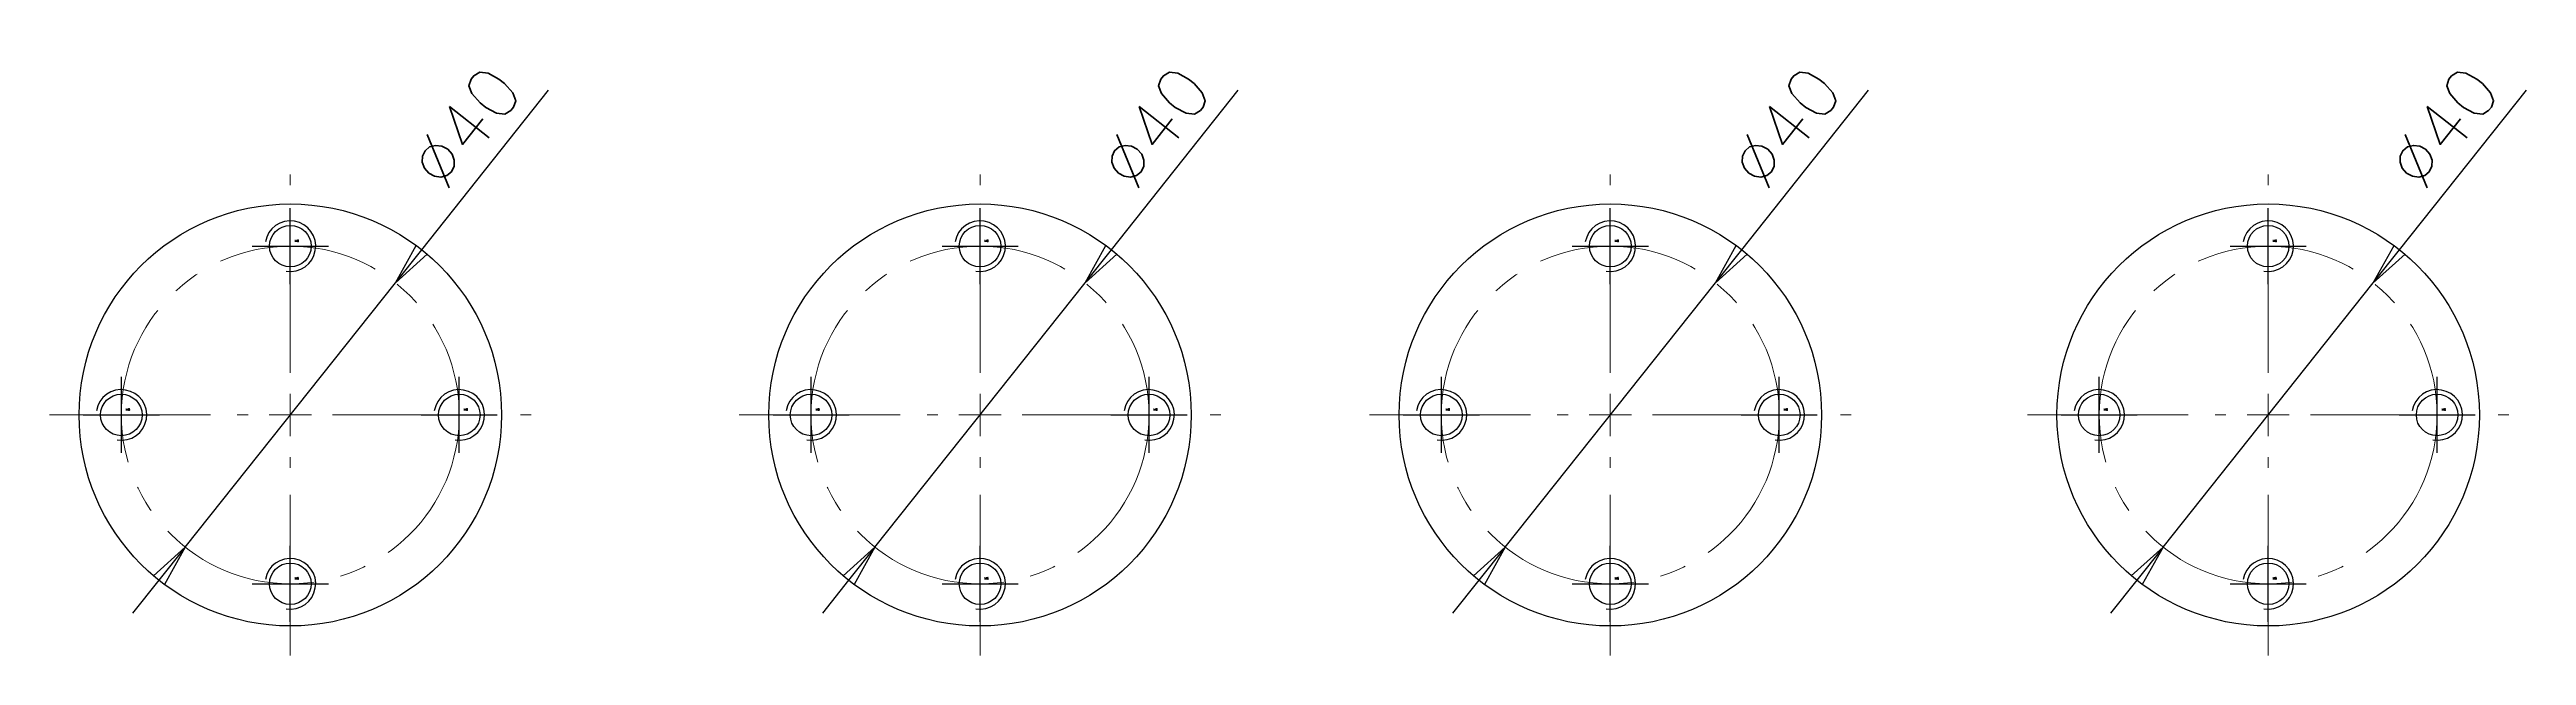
# Model space of a CAD drawing. Header units: millimetres. Extents: x 6282 to 6575, y 6253 to 6325.
import ezdxf

# ---------------------------------------------------------------- set-up
doc = ezdxf.new("R2010")
doc.units = ezdxf.units.MM
for name, pattern in [('CENTER', [50.8, 31.75, -6.35, 6.35, -6.35]), ('CENTER2', [28.575, 19.05, -3.175, 3.175, -3.175]), ('HIDDEN', [9.525, 6.35, -3.175])]:
    doc.linetypes.add(name, pattern=pattern)
doc.layers.add('07_Center', color=6, linetype='CENTER2', lineweight=9)
doc.layers.add('1', color=220, linetype='CENTER')
doc.layers.add('3', color=223, linetype='HIDDEN')
doc.styles.get("Standard").update_dxf_attribs({"font": 'romans.shx', "bigfont": 'whgtxt.shx'})
doc.dimstyles.new('ISO-25 x2', dxfattribs={"dimscale": 2, "dimtxt": 3, "dimasz": 2.5, "dimexe": 1, "dimexo": 1, "dimgap": 1, "dimtad": 1, "dimdsep": 46, "dimtxsty": 'Standard', "dimblk": 'OPEN', "dimcen": 2.5, "dimclrd": 4, "dimclre": 4, "dimclrt": 2, "dimadec": 1, "dimazin": 2, "dimtfac": 1, "dimtmove": 0, "dimatfit": 0, "dimldrblk": 'OPEN', "dimfxl": 1, "dimarcsym": 0})

# ---------------------------------------------------------------- blocks, each defined once
blk = doc.blocks.new('*U61')
at = {"layer": '07_Center', "color": 0, "transparency": 16777216}
for p, q in [((0, 5), (0, 28.5)), ((-28.5, 0), (-5, 0)), ((5, 0), (28.5, 0)), ((0, -28.5), (0, -5))]:
    blk.add_line(p, q, dxfattribs=at)
at = {"layer": '07_Center', "color": 0, "linetype": 'Continuous', "transparency": 16777216}
for p, q in [((-2.5, 0), (2.5, 0)), ((0, -2.5), (0, 2.5))]:
    blk.add_line(p, q, dxfattribs=at)
blk = doc.blocks.new('*U62')
at = {"layer": '07_Center', "color": 0, "transparency": 16777216}
for p, q in [((0, 5), (0, 28.5)), ((-28.5, 0), (-5, 0)), ((5, 0), (28.5, 0)), ((0, -28.5), (0, -5))]:
    blk.add_line(p, q, dxfattribs=at)
at = {"layer": '07_Center', "color": 0, "linetype": 'Continuous', "transparency": 16777216}
for p, q in [((-2.5, 0), (2.5, 0)), ((0, -2.5), (0, 2.5))]:
    blk.add_line(p, q, dxfattribs=at)
blk = doc.blocks.new('*U63')
at = {"layer": '07_Center', "color": 0, "transparency": 16777216}
for p, q in [((0, 5), (0, 28.5)), ((-28.5, 0), (-5, 0)), ((5, 0), (28.5, 0)), ((0, -28.5), (0, -5))]:
    blk.add_line(p, q, dxfattribs=at)
at = {"layer": '07_Center', "color": 0, "linetype": 'Continuous', "transparency": 16777216}
for p, q in [((-2.5, 0), (2.5, 0)), ((0, -2.5), (0, 2.5))]:
    blk.add_line(p, q, dxfattribs=at)
blk = doc.blocks.new('*U64')
at = {"layer": '07_Center', "color": 0, "transparency": 16777216}
for p, q in [((0, 5), (0, 28.5)), ((-28.5, 0), (-5, 0)), ((5, 0), (28.5, 0)), ((0, -28.5), (0, -5))]:
    blk.add_line(p, q, dxfattribs=at)
at = {"layer": '07_Center', "color": 0, "linetype": 'Continuous', "transparency": 16777216}
for p, q in [((-2.5, 0), (2.5, 0)), ((0, -2.5), (0, 2.5))]:
    blk.add_line(p, q, dxfattribs=at)
blk = doc.blocks.new('_OPEN')
at = {"color": 0, "linetype": 'ByBlock'}
for p, q in [((-1, 0.167), (0, 0)), ((0, 0), (-1, -0.167)), ((0, 0), (-1, 0))]:
    blk.add_line(p, q, dxfattribs=at)
blk = doc.blocks.new('*D66')
at = {"color": 4, "lineweight": -2, "transparency": 16777216}
for p, q in [((6326.16, 6301.45), (6341.18, 6320.35)), ((6298.17, 6266.22), (6323.05, 6297.53)), ((6295.06, 6262.3), (6291.95, 6258.39))]:
    blk.add_line(p, q, dxfattribs=at)
at = {"layer": 'Defpoints', "color": 0, "transparency": 16777216}
for p in [(6323.05, 6297.53), (6298.17, 6266.22)]:
    blk.add_point(p, dxfattribs=at)
at = {"color": 4, "lineweight": -2, "transparency": 16777216, "xscale": 5, "yscale": 5, "zscale": 5}
for p, rotation in [((6323.05, 6297.53), 231.5298799401336), ((6298.17, 6266.22), 51.52987994013357)]:
    blk.add_blockref('_OPEN', p, dxfattribs=dict(at, rotation=rotation))
at = {"color": 2, "transparency": 16777216, "insert": (6331.32, 6315.97), "char_height": 6, "attachment_point": 5, "rotation": 51.5299}
blk.add_mtext('∅40', dxfattribs=at)
blk = doc.blocks.new('*D67')
at = {"color": 4, "lineweight": -2, "transparency": 16777216}
for p, q in [((6407.79, 6301.45), (6422.81, 6320.35)), ((6379.8, 6266.22), (6404.68, 6297.53)), ((6376.69, 6262.3), (6373.58, 6258.39))]:
    blk.add_line(p, q, dxfattribs=at)
at = {"layer": 'Defpoints', "color": 0, "transparency": 16777216}
for p in [(6404.68, 6297.53), (6379.8, 6266.22)]:
    blk.add_point(p, dxfattribs=at)
at = {"color": 4, "lineweight": -2, "transparency": 16777216, "xscale": 5, "yscale": 5, "zscale": 5}
for p, rotation in [((6404.68, 6297.53), 231.5298799401332), ((6379.8, 6266.22), 51.52987994013316)]:
    blk.add_blockref('_OPEN', p, dxfattribs=dict(at, rotation=rotation))
at = {"color": 2, "transparency": 16777216, "insert": (6412.94, 6315.97), "char_height": 6, "attachment_point": 5, "rotation": 51.5299}
blk.add_mtext('∅40', dxfattribs=at)
blk = doc.blocks.new('*D68')
at = {"color": 4, "lineweight": -2, "transparency": 16777216}
for p, q in [((6482.4, 6301.45), (6497.41, 6320.35)), ((6454.4, 6266.22), (6479.28, 6297.53)), ((6451.29, 6262.3), (6448.18, 6258.39))]:
    blk.add_line(p, q, dxfattribs=at)
at = {"layer": 'Defpoints', "color": 0, "transparency": 16777216}
for p in [(6479.28, 6297.53), (6454.4, 6266.22)]:
    blk.add_point(p, dxfattribs=at)
at = {"color": 4, "lineweight": -2, "transparency": 16777216, "xscale": 5, "yscale": 5, "zscale": 5}
for p, rotation in [((6479.28, 6297.53), 231.5298799401336), ((6454.4, 6266.22), 51.52987994013357)]:
    blk.add_blockref('_OPEN', p, dxfattribs=dict(at, rotation=rotation))
at = {"color": 2, "transparency": 16777216, "insert": (6487.55, 6315.97), "char_height": 6, "attachment_point": 5, "rotation": 51.5299}
blk.add_mtext('∅40', dxfattribs=at)
blk = doc.blocks.new('*D69')
at = {"color": 4, "lineweight": -2, "transparency": 16777216}
for p, q in [((6560.26, 6301.45), (6575.28, 6320.35)), ((6532.26, 6266.22), (6557.15, 6297.53)), ((6529.15, 6262.3), (6526.04, 6258.39))]:
    blk.add_line(p, q, dxfattribs=at)
at = {"layer": 'Defpoints', "color": 0, "transparency": 16777216}
for p in [(6557.15, 6297.53), (6532.26, 6266.22)]:
    blk.add_point(p, dxfattribs=at)
at = {"color": 4, "lineweight": -2, "transparency": 16777216, "xscale": 5, "yscale": 5, "zscale": 5}
for p, rotation in [((6557.15, 6297.53), 231.5298799401315), ((6532.26, 6266.22), 51.52987994013149)]:
    blk.add_blockref('_OPEN', p, dxfattribs=dict(at, rotation=rotation))
at = {"color": 2, "transparency": 16777216, "insert": (6565.41, 6315.97), "char_height": 6, "attachment_point": 5, "rotation": 51.5299}
blk.add_mtext('∅40', dxfattribs=at)

msp = doc.modelspace()

# ---------------------------------------------------------------- linework, layer by layer
for centre, radius in [((6310.612, 6281.874), 25), ((6392.242, 6281.874), 25), ((6466.843, 6281.874), 25), ((6544.703, 6281.874), 25), ((6310.612, 6301.874), 2.459), ((6392.242, 6301.874), 2.459), ((6466.843, 6301.874), 2.459), ((6544.703, 6301.874), 2.459), ((6290.612, 6281.874), 2.459), ((6330.612, 6281.874), 2.459), ((6372.242, 6281.874), 2.459), ((6412.242, 6281.874), 2.459), ((6446.843, 6281.874), 2.459), ((6486.843, 6281.874), 2.459), ((6524.703, 6281.874), 2.459), ((6564.703, 6281.874), 2.459), ((6310.612, 6261.874), 2.459), ((6392.242, 6261.874), 2.459), ((6466.843, 6261.874), 2.459), ((6544.703, 6261.874), 2.459)]:
    msp.add_circle(centre, radius)
at = {"layer": '07_Center', "color": 1}
for centre in [(6310.612, 6281.874), (6392.242, 6281.874), (6466.843, 6281.874), (6544.703, 6281.874)]:
    msp.add_circle(centre, 20, dxfattribs=at)
at = {"layer": '1', "ltscale": 4}
for p, q in [((6310.612, 6297.374), (6310.612, 6306.374)), ((6392.242, 6297.374), (6392.242, 6306.374)), ((6466.843, 6297.374), (6466.843, 6306.374)), ((6544.703, 6297.374), (6544.703, 6306.374)), ((6306.112, 6301.874), (6315.112, 6301.874)), ((6387.742, 6301.874), (6396.742, 6301.874)), ((6462.343, 6301.874), (6471.343, 6301.874)), ((6540.203, 6301.874), (6549.203, 6301.874)), ((6290.612, 6277.374), (6290.612, 6286.374)), ((6330.612, 6277.374), (6330.612, 6286.374)), ((6372.242, 6277.374), (6372.242, 6286.374)), ((6412.242, 6277.374), (6412.242, 6286.374)), ((6446.843, 6277.374), (6446.843, 6286.374)), ((6486.843, 6277.374), (6486.843, 6286.374)), ((6524.703, 6277.374), (6524.703, 6286.374)), ((6564.703, 6277.374), (6564.703, 6286.374)), ((6286.112, 6281.874), (6295.112, 6281.874)), ((6326.112, 6281.874), (6335.112, 6281.874)), ((6367.742, 6281.874), (6376.742, 6281.874)), ((6407.742, 6281.874), (6416.742, 6281.874)), ((6442.343, 6281.874), (6451.343, 6281.874)), ((6482.343, 6281.874), (6491.343, 6281.874)), ((6520.203, 6281.874), (6529.203, 6281.874)), ((6560.203, 6281.874), (6569.203, 6281.874)), ((6310.612, 6257.374), (6310.612, 6266.374)), ((6392.242, 6257.374), (6392.242, 6266.374)), ((6466.843, 6257.374), (6466.843, 6266.374)), ((6544.703, 6257.374), (6544.703, 6266.374)), ((6306.112, 6261.874), (6315.112, 6261.874)), ((6387.742, 6261.874), (6396.742, 6261.874)), ((6462.343, 6261.874), (6471.343, 6261.874)), ((6540.203, 6261.874), (6549.203, 6261.874))]:
    msp.add_line(p, q, dxfattribs=at)
at = {"layer": '1', "linetype": 'ByBlock'}
for centre in [(6310.612, 6301.874), (6392.242, 6301.874), (6466.843, 6301.874), (6544.703, 6301.874), (6290.612, 6281.874), (6330.612, 6281.874), (6372.242, 6281.874), (6412.242, 6281.874), (6446.843, 6281.874), (6486.843, 6281.874), (6524.703, 6281.874), (6564.703, 6281.874), (6310.612, 6261.874), (6392.242, 6261.874), (6466.843, 6261.874), (6544.703, 6261.874)]:
    msp.add_arc(centre, 3, 260.40593, 170.40593, dxfattribs=at)

# ---------------------------------------------------------------- block references
at = {"layer": '07_Center'}
for name, p in [('*U61', (6310.612, 6281.874)), ('*U62', (6392.242, 6281.874)), ('*U63', (6466.843, 6281.874)), ('*U64', (6544.703, 6281.874))]:
    msp.add_blockref(name, p, dxfattribs=at)

# ---------------------------------------------------------------- texts
at = {"layer": '3'}
for p in [(6311.157, 6302.39), (6392.786, 6302.39), (6467.387, 6302.39), (6545.248, 6302.39), (6291.157, 6282.39), (6331.157, 6282.39), (6372.786, 6282.39), (6412.786, 6282.39), (6447.387, 6282.39), (6487.387, 6282.39), (6525.248, 6282.39), (6565.248, 6282.39), (6311.157, 6262.39), (6392.786, 6262.39), (6467.387, 6262.39), (6545.248, 6262.39)]:
    msp.add_text('M6', height=0.25, dxfattribs=at).set_placement(p)

# ---------------------------------------------------------------- dimensions: what is measured, and where the dimension line sits
for p1, p2, picture, middle in [((6298.17, 6266.216), (6323.054, 6297.533), '*D66', (6335.23, 6312.856)), ((6379.8, 6266.216), (6404.684, 6297.533), '*D67', (6416.859, 6312.856)), ((6454.401, 6266.216), (6479.285, 6297.533), '*D68', (6491.46, 6312.856)), ((6532.261, 6266.216), (6557.145, 6297.533), '*D69', (6569.321, 6312.856))]:
    dim = msp.add_diameter_dim_2p(p1=p1, p2=p2, dimstyle='ISO-25 x2')
    dim.commit()
    dim.dimension.update_dxf_attribs({"geometry": picture, "text_midpoint": middle, "dimtype": 163})

doc.saveas('drawing.dxf')
